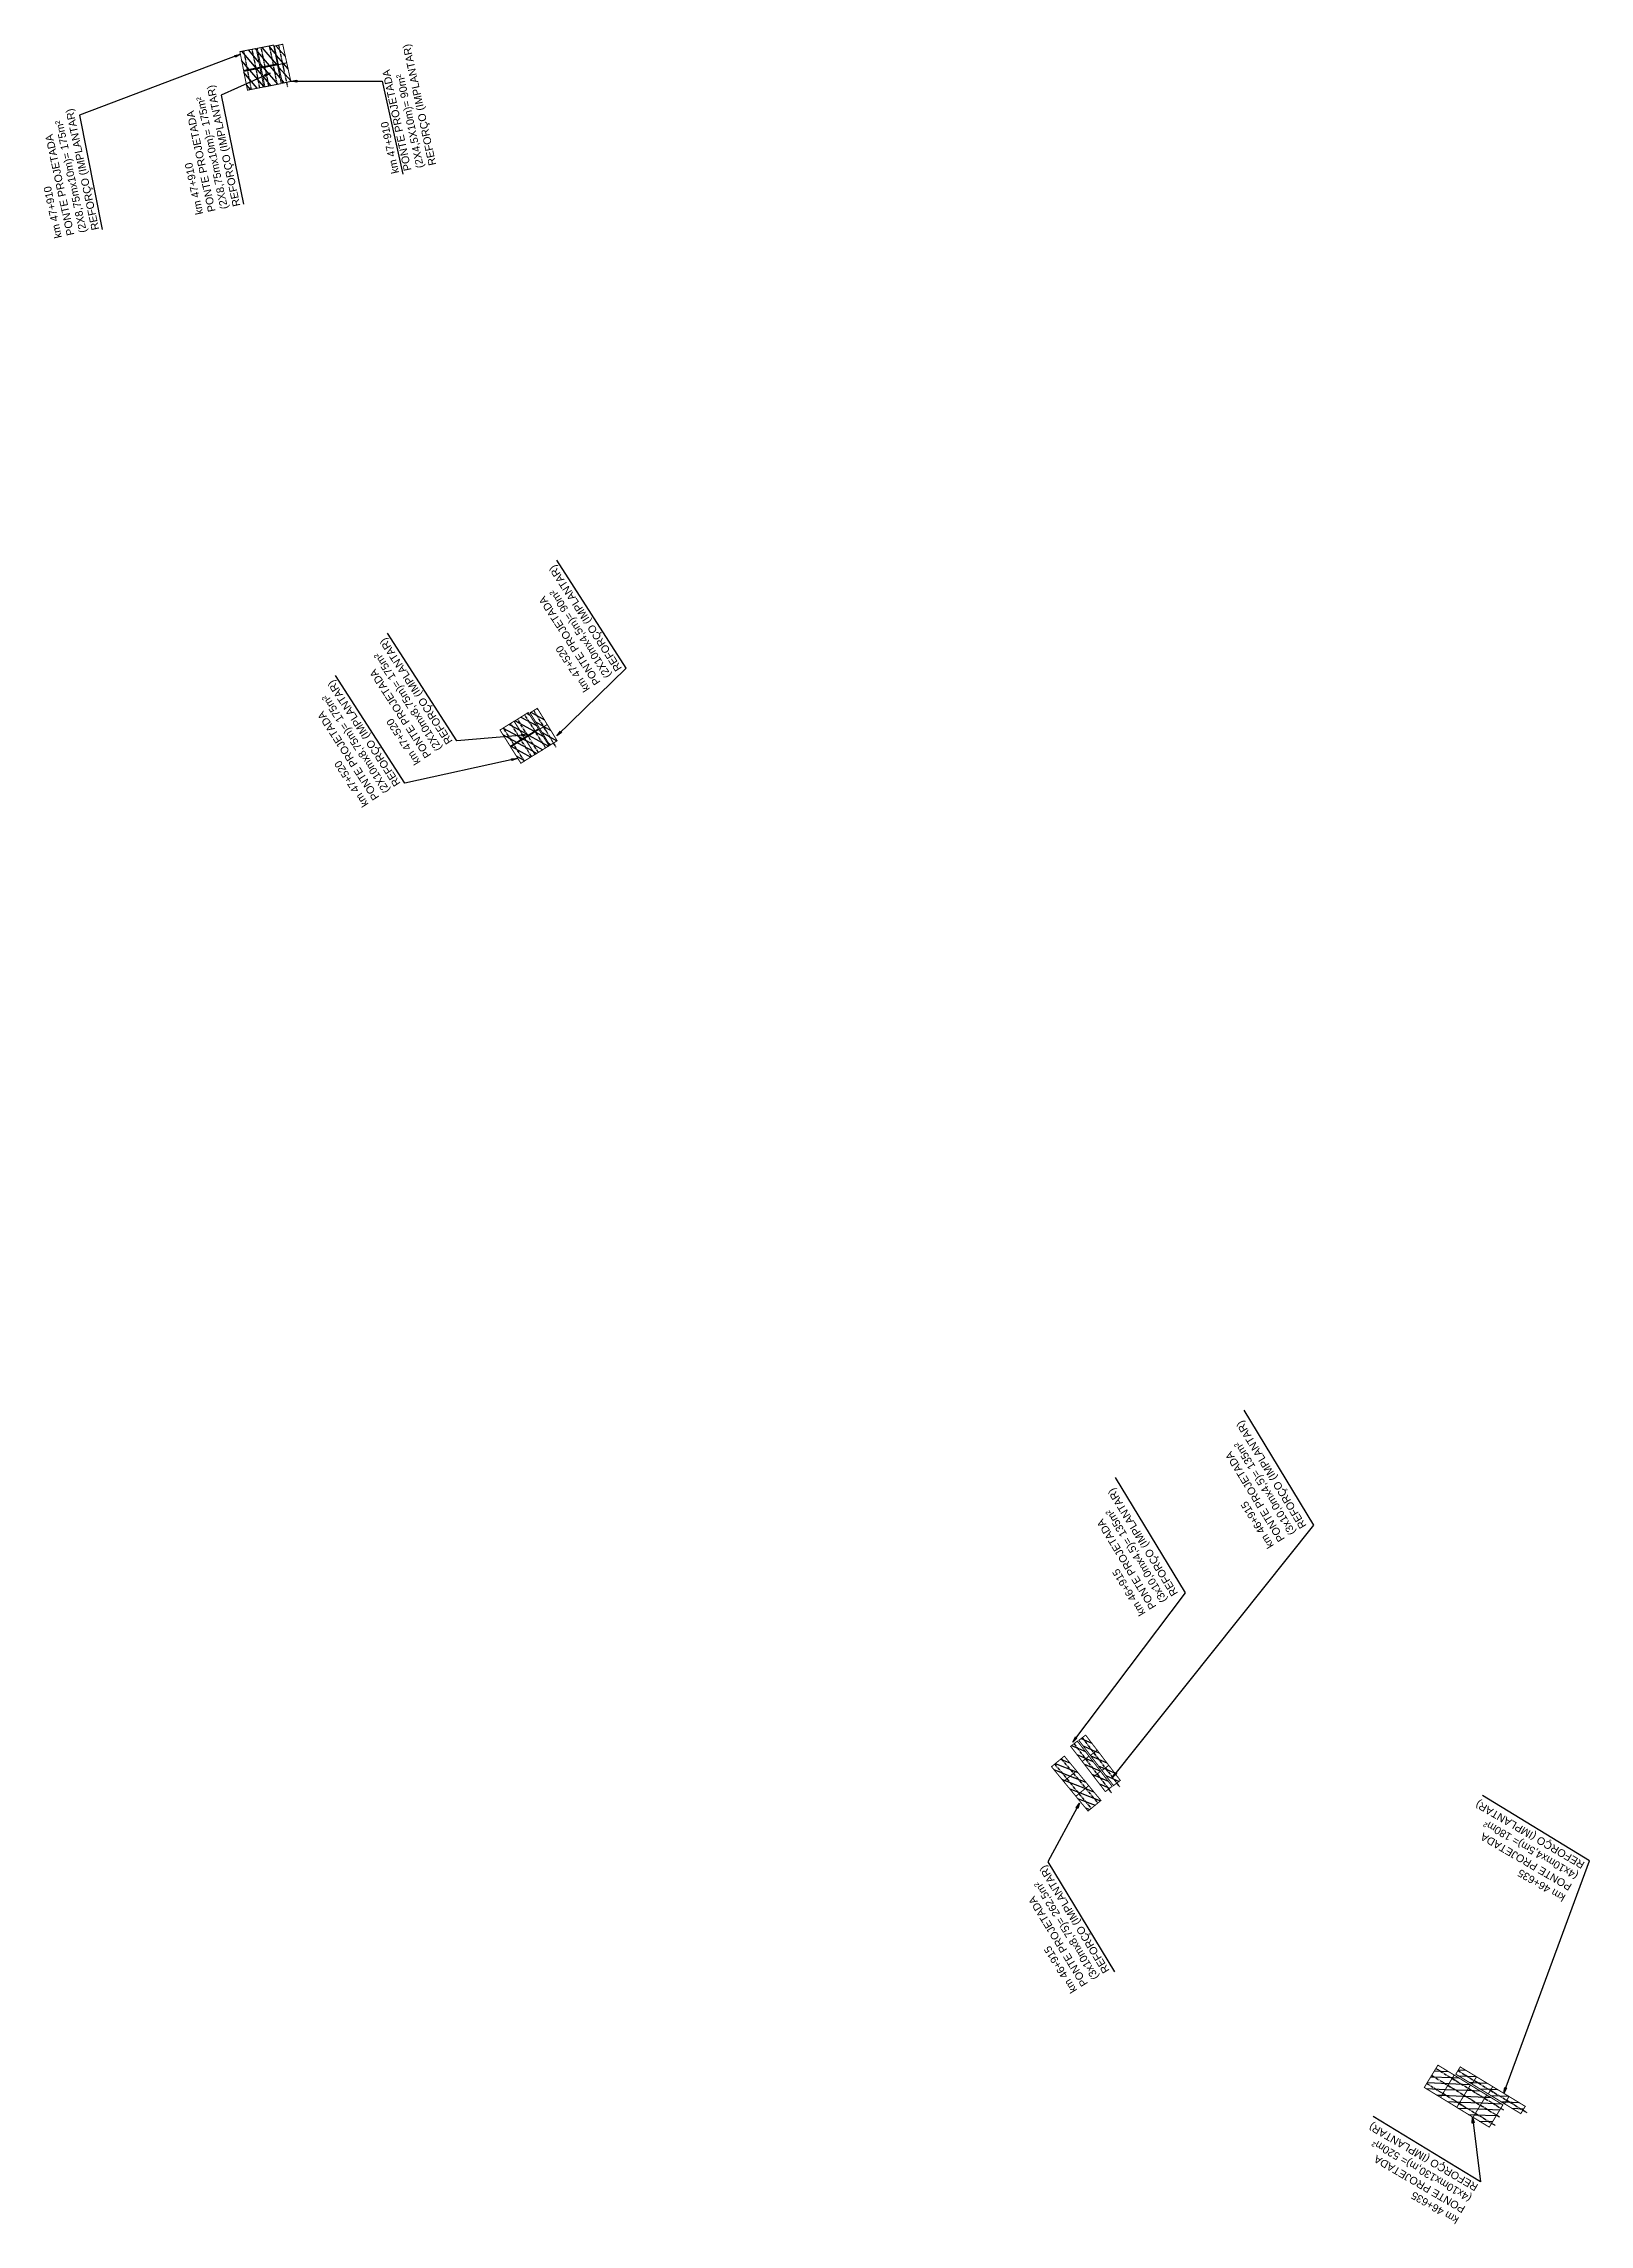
# Model space of a CAD drawing. Header units: metres. Extents: x 288915 to 323983, y 7382661 to 7464883.
# Drawn here: x 317827 to 318639, y 7430035 to 7431181 of the extents above; entities that cross this region are included whole.
import ezdxf

# ---------------------------------------------------------------- set-up
doc = ezdxf.new("R2010")
doc.units = ezdxf.units.M
doc.linetypes.add('CENTER', pattern=[50.800000000000004, 31.75, -6.35, 6.35, -6.35])
doc.layers.get('0').update_dxf_attribs({"color": 255})
for name, color, linetype in [('_PASS. INFERIOR A CONSTRUIR', 10, 'Continuous'), ('A-IMAGENS', 255, 'Continuous'), ('U-HZ-TEXTO-OAE', 2, 'Continuous')]:
    doc.layers.add(name, color=color, linetype=linetype)
doc.styles.add('ARIAL', font='arial.ttf')
doc.styles.add('DIM', font='arial.ttf', dxfattribs={"width": 0.8})
doc.dimstyles.new('U-1_2000', dxfattribs={"dimscale": 2, "dimtxt": 1.5, "dimasz": 0.75, "dimexe": 0.75, "dimexo": 0.75, "dimgap": 0.25, "dimtad": 1, "dimzin": 4, "dimtxsty": 'DIM', "dimblk": 'ARCHTICK', "dimcen": 0.7, "dimdle": 0.75, "dimclrd": 256, "dimclre": 256, "dimclrt": 256, "dimaunit": 1, "dimadec": 3, "dimazin": 2, "dimtfac": 1, "dimtofl": 0, "dimtmove": 0, "dimatfit": 3, "dimldrblk": 'CLOSEDBLANK', "dimfxl": 0, "dimtolj": 1, "dimtzin": 0, "dimlwd": -1, "dimlwe": -1, "dimarcsym": 0})

msp = doc.modelspace()

# ---------------------------------------------------------------- texts
at = {"layer": 'U-HZ-TEXTO-OAE', "color": 2, "linetype": 'Continuous', "lineweight": -3, "char_height": 3.999999999999994, "attachment_point": 7, "style": 'ARIAL'}
for s, insert, width, rotation in [('\\pt12;{\\C256;km 47+910\\P\\ptz;PONTE PROJETADA\\P(2X4,5X10m)= 90m²\\PREFORÇO (IMPLANTAR)}', (318034.3977524436, 7431117.912116766, -745.9999999999999), 150.2515116109684, 102.26611366858062), ('\\pt12;{\\C256;km 47+910\\P\\ptz;PONTE PROJETADA\\P(2X8,75mx10m)= 175m²\\PREFORÇO (IMPLANTAR)}', (317931.4360798424, 7431096.345812291), 145.2694790542551, 102.26611366858062), ('\\pt12;{\\C256;km 47+910\\P\\ptz;PONTE PROJETADA\\P(2X8,75mx10m)= 175m²\\PREFORÇO (IMPLANTAR)}', (317857.2059285291, 7431083.933707282), 150.2515116109684, 102.26611366858062), ('\\pt12;{\\C256;km 47+520\\P\\ptz;PONTE PROJETADA\\P(2X10mx4,5m)= 90m²\\PREFORÇO (IMPLANTAR)}', (318131.9528380694, 7430853.560454952, -662.7941044571533), 150.2515116109684, 122.97554312371324), ('\\pt12;{\\C256;km 47+520\\P\\ptz;PONTE PROJETADA\\P(2X10mx8,75m)= 175m²\\PREFORÇO (IMPLANTAR)}', (318042.9595834754, 7430815.213752516, -662.7941044571533), 150.2515116109684, 122.97554312371324), ('\\pt12;{\\C256;km 47+520\\P\\ptz;PONTE PROJETADA\\P(2X10mx8,75m)= 175m²\\PREFORÇO (IMPLANTAR)}', (318015.5859142455, 7430793.054986208, -662.7941044571533), 150.2515116109684, 122.97554312371324), ('\\pt12;{\\C256;km 46+915\\P\\ptz;PONTE PROJETADA \\P(3x10,0mx4,5)= 135m²\\PREFORÇO (IMPLANTAR)}', (318491.8516407777, 7430402.768845307), 150.2515116109684, 121.39285167731391), ('\\pt12;{\\C256;km 46+915\\P\\ptz;PONTE PROJETADA \\P(3x10,0mx4,5)= 135m²\\PREFORÇO (IMPLANTAR)}', (318424.319782159, 7430367.276806046), 150.2515116109684, 121.39285167731391), ('\\pt12;{\\C256;km 46+635\\PPONTE PROJETADA\\P\\ptz;(4x10mx4,5m)= 180m²\\PREFORÇO (IMPLANTAR)}', (318637.9065561667, 7430226.100245446, -1415.794104457153), 150.2515116109684, 149.71305098071034), ('\\pt12;{\\C256;km 46+915\\P\\ptz;PONTE PROJETADA \\P(3x10mx8,75)= 262,5m²\\PREFORÇO (IMPLANTAR)}', (318388.3604034744, 7430168.997923598), 150.2515116109684, 121.39285167731391), ('\\pt12;{\\C256;km 46+635\\PPONTE PROJETADA\\P\\ptz;(4x10mx130,m)= 520m²\\PREFORÇO (IMPLANTAR)}', (318581.8829484408, 7430056.614745256, -1418.794104457153), 150.2515116109684, 149.71305098071034)]:
    msp.add_mtext(s, dxfattribs=dict(at, insert=insert, width=width, rotation=rotation))

# ---------------------------------------------------------------- blocks, each defined once
blk = doc.blocks.new('_ArchTick')
at = {"color": 0, "linetype": 'ByBlock', "const_width": 0.15}
blk.add_lwpolyline([(-0.5, -0.5), (0.5, 0.5)], dxfattribs=at)
blk = doc.blocks.new('PONTE SIMPLES 10 - MRS')
at = {"layer": '_PASS. INFERIOR A CONSTRUIR', "lineweight": -3}
h = blk.add_hatch(dxfattribs=at)
h.set_pattern_fill('ANSI31', color=160, scale=0.9999999999999997, angle=-42.12060717935838)
h.set_pattern_definition([(120, (-55.23883416689932, 51.95889081666246), (-2.749630657015592, -1.587499999999998), [])])
h.paths.add_polyline_path([(-63.86999645642936, 95.1945745148696), (-59.37153994012624, 95.26468816306442), (-59.54506766051054, 105.2593851555139), (-64.04353798925877, 105.1901692235842)])
at = {"layer": '_PASS. INFERIOR A CONSTRUIR', "color": 160, "lineweight": 30, "const_width": 0.4999999999999998, "flags": 128}
blk.add_lwpolyline([(-63.86999645642936, 95.1945745148696), (-59.37153994012624, 95.26468816306442), (-59.54506766051054, 105.2593851555139), (-64.04353798925877, 105.1901692235842)], close=True, dxfattribs=at)
at = {"layer": 'A-IMAGENS', "color": 160, "linetype": 'CENTER', "ltscale": 0.05}
blk.add_line((-61.6202627485618, 95.22919015213847), (-61.72417731489986, 107.8140683718957), dxfattribs=at)
blk = doc.blocks.new('PONTE TRIPLA 10')
at = {"layer": '_PASS. INFERIOR A CONSTRUIR', "lineweight": -3}
h = blk.add_hatch(dxfattribs=at)
h.set_pattern_fill('ANSI31', color=256, scale=0.9999999999999998, angle=-42.12060717935838)
h.set_pattern_definition([(120, (84.42160091176629, 53.78448034124449), (-2.749630657015592, -1.587499999999999), [])])
h.paths.add_polyline_path([(75.79043862223625, 97.02016403898597), (89.53634487371892, 97.23435599077493), (89.36262338142842, 107.2428214871325), (75.61670331656933, 107.0295272516087)])
at = {"layer": '_PASS. INFERIOR A CONSTRUIR', "lineweight": 30, "const_width": 0.4999999999999999, "flags": 128}
blk.add_lwpolyline([(75.79043862223625, 97.02016403898597), (89.53634487371892, 97.23435599077493), (89.36262338142842, 107.2428214871325), (75.61670331656933, 107.0295272516087)], close=True, dxfattribs=at)
at = {"layer": 'A-IMAGENS', "color": 20, "linetype": 'CENTER', "ltscale": 0.05}
for p, q in [((77.79926557807916, 97.02734542551126), (77.7003739398598, 109.0039072130495)), ((82.0491207037121, 97.06243689358234), (81.95022906549275, 109.0389986811206)), ((87.04851379897445, 97.14033861598), (86.94715831801295, 109.4152911598794))]:
    blk.add_line(p, q, dxfattribs=at)
blk = doc.blocks.new('PONTE SIMPLES 10')
at = {"layer": '_PASS. INFERIOR A CONSTRUIR', "lineweight": -3}
h = blk.add_hatch(dxfattribs=at)
h.set_pattern_fill('ANSI31', color=256, scale=0.9999999999999998, angle=-42.12060717935838)
h.set_pattern_definition([(120, (-1.862645149230957e-09, 52.61710597015917), (-2.749630657015592, -1.587499999999999), [])])
h.paths.add_polyline_path([(-8.631162291392684, 95.85278966836631), (-4.132705775089562, 95.92290331656113), (-4.306233495473862, 105.9176003090106), (-8.804703824222088, 105.8483843770809)])
at = {"layer": '_PASS. INFERIOR A CONSTRUIR', "lineweight": 30, "const_width": 0.4999999999999999, "flags": 128}
blk.add_lwpolyline([(-8.631162291392684, 95.85278966836631), (-4.132705775089562, 95.92290331656113), (-4.306233495473862, 105.9176003090106), (-8.804703824222088, 105.8483843770809)], close=True, dxfattribs=at)
at = {"layer": 'A-IMAGENS', "color": 20, "linetype": 'CENTER', "ltscale": 0.05}
blk.add_line((-6.381428583525121, 95.88740530563518), (-6.485343149863183, 108.4722835253924), dxfattribs=at)
blk = doc.blocks.new('PONTE DUPLA 10')
at = {"layer": '_PASS. INFERIOR A CONSTRUIR', "lineweight": -3}
h = blk.add_hatch(dxfattribs=at)
h.set_pattern_fill('ANSI31', color=256, scale=0.9999999999999998, angle=-42.12060717935838)
h.set_pattern_definition([(120, (42.9488495644182, 53.13832125486806), (-2.749630657015592, -1.587499999999999), [])])
h.paths.add_polyline_path([(34.31768727488816, 96.3740049530752), (43.06420028023422, 96.5103047164157), (42.88954650983214, 106.5850133788772), (34.14301969204098, 106.4496113318019)])
at = {"layer": '_PASS. INFERIOR A CONSTRUIR', "lineweight": 30, "const_width": 0.4999999999999999, "flags": 128}
blk.add_lwpolyline([(34.31768727488816, 96.3740049530752), (43.06420028023422, 96.5103047164157), (42.88954650983214, 106.5850133788772), (34.14301969204098, 106.4496113318019)], close=True, dxfattribs=at)
at = {"layer": 'A-IMAGENS', "color": 20, "linetype": 'CENTER', "ltscale": 0.05}
for p, q in [((36.26662112003113, 106.4783127185638), (36.44128179665575, 96.4031551979697)), ((40.765945081842, 106.5563119921153), (40.94060575846662, 96.48115447152121))]:
    blk.add_line(p, q, dxfattribs=at)

# ---------------------------------------------------------------- block references
at = {"layer": 'A-IMAGENS'}
for name, p, rotation in [('PONTE DUPLA 10', (317955.0828028568, 7431279.667580665), 190.2906685634927), ('PONTE DUPLA 10', (317964.2327486044, 7431281.437992383), 190.2906685634927), ('PONTE SIMPLES 10 - MRS', (317871.1565793662, 7431261.738943752), 191.3151734953912), ('PONTE SIMPLES 10 - MRS', (317873.2879416926, 7431251.971685954), 191.3151734953912), ('PONTE DUPLA 10', (317957.1130515262, 7431269.315462207), 190.2906685634927), ('PONTE DUPLA 10', (317966.2629972738, 7431271.085873925), 190.2906685634927), ('PONTE DUPLA 10', (318060.9238445742, 7430929.827368193), 211.2124542361471), ('PONTE SIMPLES 10 - MRS', (317983.1253634525, 7430881.718067161), 210.3410819796749), ('PONTE DUPLA 10', (318053.5212136237, 7430925.273423428), 211.2124542361471), ('PONTE DUPLA 10', (318059.1142764678, 7430916.328820908), 211.2124542361471), ('PONTE DUPLA 10', (318066.5169074183, 7430920.882765673), 211.2124542361471), ('PONTE SIMPLES 10 - MRS', (317988.3243759274, 7430873.17919724), 210.341081979675), ('PONTE SIMPLES 10', (318306.1949722425, 7430360.714308192), 216.5762889042707), ('PONTE SIMPLES 10 - MRS', (318266.641563067, 7430330.689657352), 216.4377393101878), ('PONTE DUPLA 10', (318396.3584080506, 7430170.934853747), 38.60800713418873), ('PONTE SIMPLES 10', (318312.2765530105, 7430352.779820767), 216.5762889042707), ('PONTE SIMPLES 10 - MRS', (318272.7180504043, 7430322.751248702), 216.4377393101878), ('PONTE DUPLA 10', (318402.7620985085, 7430163.165150661), 38.60800713418873), ('PONTE DUPLA 10', (318409.1657889653, 7430155.395447575), 38.60800713418873), ('PONTE SIMPLES 10', (318318.3581337777, 7430344.845333344), 216.5762889042707), ('PONTE SIMPLES 10 - MRS', (318278.7945377414, 7430314.812840053), 216.4377393101878), ('PONTE TRIPLA 10', (318518.2984629172, 7430234.462714513), 237.677045026144), ('PONTE SIMPLES 10 - MRS', (318456.903076779, 7430114.390230144), 237.7577554078928), ('PONTE TRIPLA 10', (318526.8404831211, 7430229.242454833), 237.677045026144), ('PONTE TRIPLA 10', (318535.3732396455, 7430224.0070368), 237.677045026144), ('PONTE SIMPLES 10 - MRS', (318465.4499356237, 7430109.204361448), 237.7577554078928), ('PONTE SIMPLES 10 - MRS', (318473.9967944684, 7430104.018492752), 237.7577554078928), ('PONTE TRIPLA 10', (318543.9245235279, 7430218.801935472), 237.677045026144), ('PONTE SIMPLES 10 - MRS', (318482.5436533131, 7430098.832624055), 237.7577554078929)]:
    msp.add_blockref(name, p, dxfattribs=dict(at, rotation=rotation))

msp.set_redraw_order([(e.dxf.handle, doc.entitydb.next_handle()) for e in msp.query("TEXT MTEXT ATTDEF DIMENSION ARC_DIMENSION")])  # texts and dimensions are drawn at this point

# ---------------------------------------------------------------- leaders
at = {"layer": 'U-HZ-TEXTO-OAE', "color": 2, "linetype": 'Continuous', "lineweight": -3}
for points in [[(317930.2293302621, 7431175.627303445), (317845.6855117452, 7431143.720826357), (317857.4736509125, 7431083.61667785)], [(317945.8618034003, 7431165.661043081), (317920.124475947, 7431154.178251273), (317931.9098984362, 7431096.865409634)], [(317956.8571867159, 7431161.471309144, -745.9999999999999), (318004.6910060818, 7431161.582983111, -745.9999999999999), (318015.6962262869, 7431112.665877577, -745.9999999999999)], [(318096.6201891283, 7430817.326193426, -662.7941044571533), (318132.9810822667, 7430852.999374663, -662.7941044571533), (318096.5621493069, 7430909.628122004, -662.7941044571533)], [(318081.2077810763, 7430817.960303711, -662.7941044571533), (318043.9878276726, 7430814.652672227, -662.7941044571533), (318007.5688947128, 7430871.281419568, -662.7941044571533)], [(318075.7159471487, 7430805.475583148, -662.7941044571533), (318016.6141584427, 7430792.49390592, -662.7941044571533), (317980.1952254829, 7430849.12265326, -662.7941044571533)], [(318388.7086707102, 7430269.768558446), (318494.544719214, 7430402.335293465), (318457.8627040585, 7430462.877668176)], [(318367.8188022663, 7430288.399120429), (318427.0128605953, 7430366.843254205), (318390.3308454399, 7430427.385628915)], [(318371.4130174361, 7430256.297108544), (318354.65358338, 7430225.493257882), (318389.6944300797, 7430167.659573934)], [(318594.3663808741, 7430103.746757381, 761), (318639.3930235922, 7430225.940833944, 761), (318583.1499968625, 7430260.301245723, 761)], [(318577.8859555112, 7430091.127464925, -1418.794104457153), (318582.1177568443, 7430057.220086564, -1418.794104457153), (318525.7839340128, 7430091.616801187, -1418.794104457153)]]:
    msp.add_leader(points, dimstyle='U-1_2000', override={"dimscale": 1, "dimasz": 3}, dxfattribs=at)

doc.saveas('drawing.dxf')
